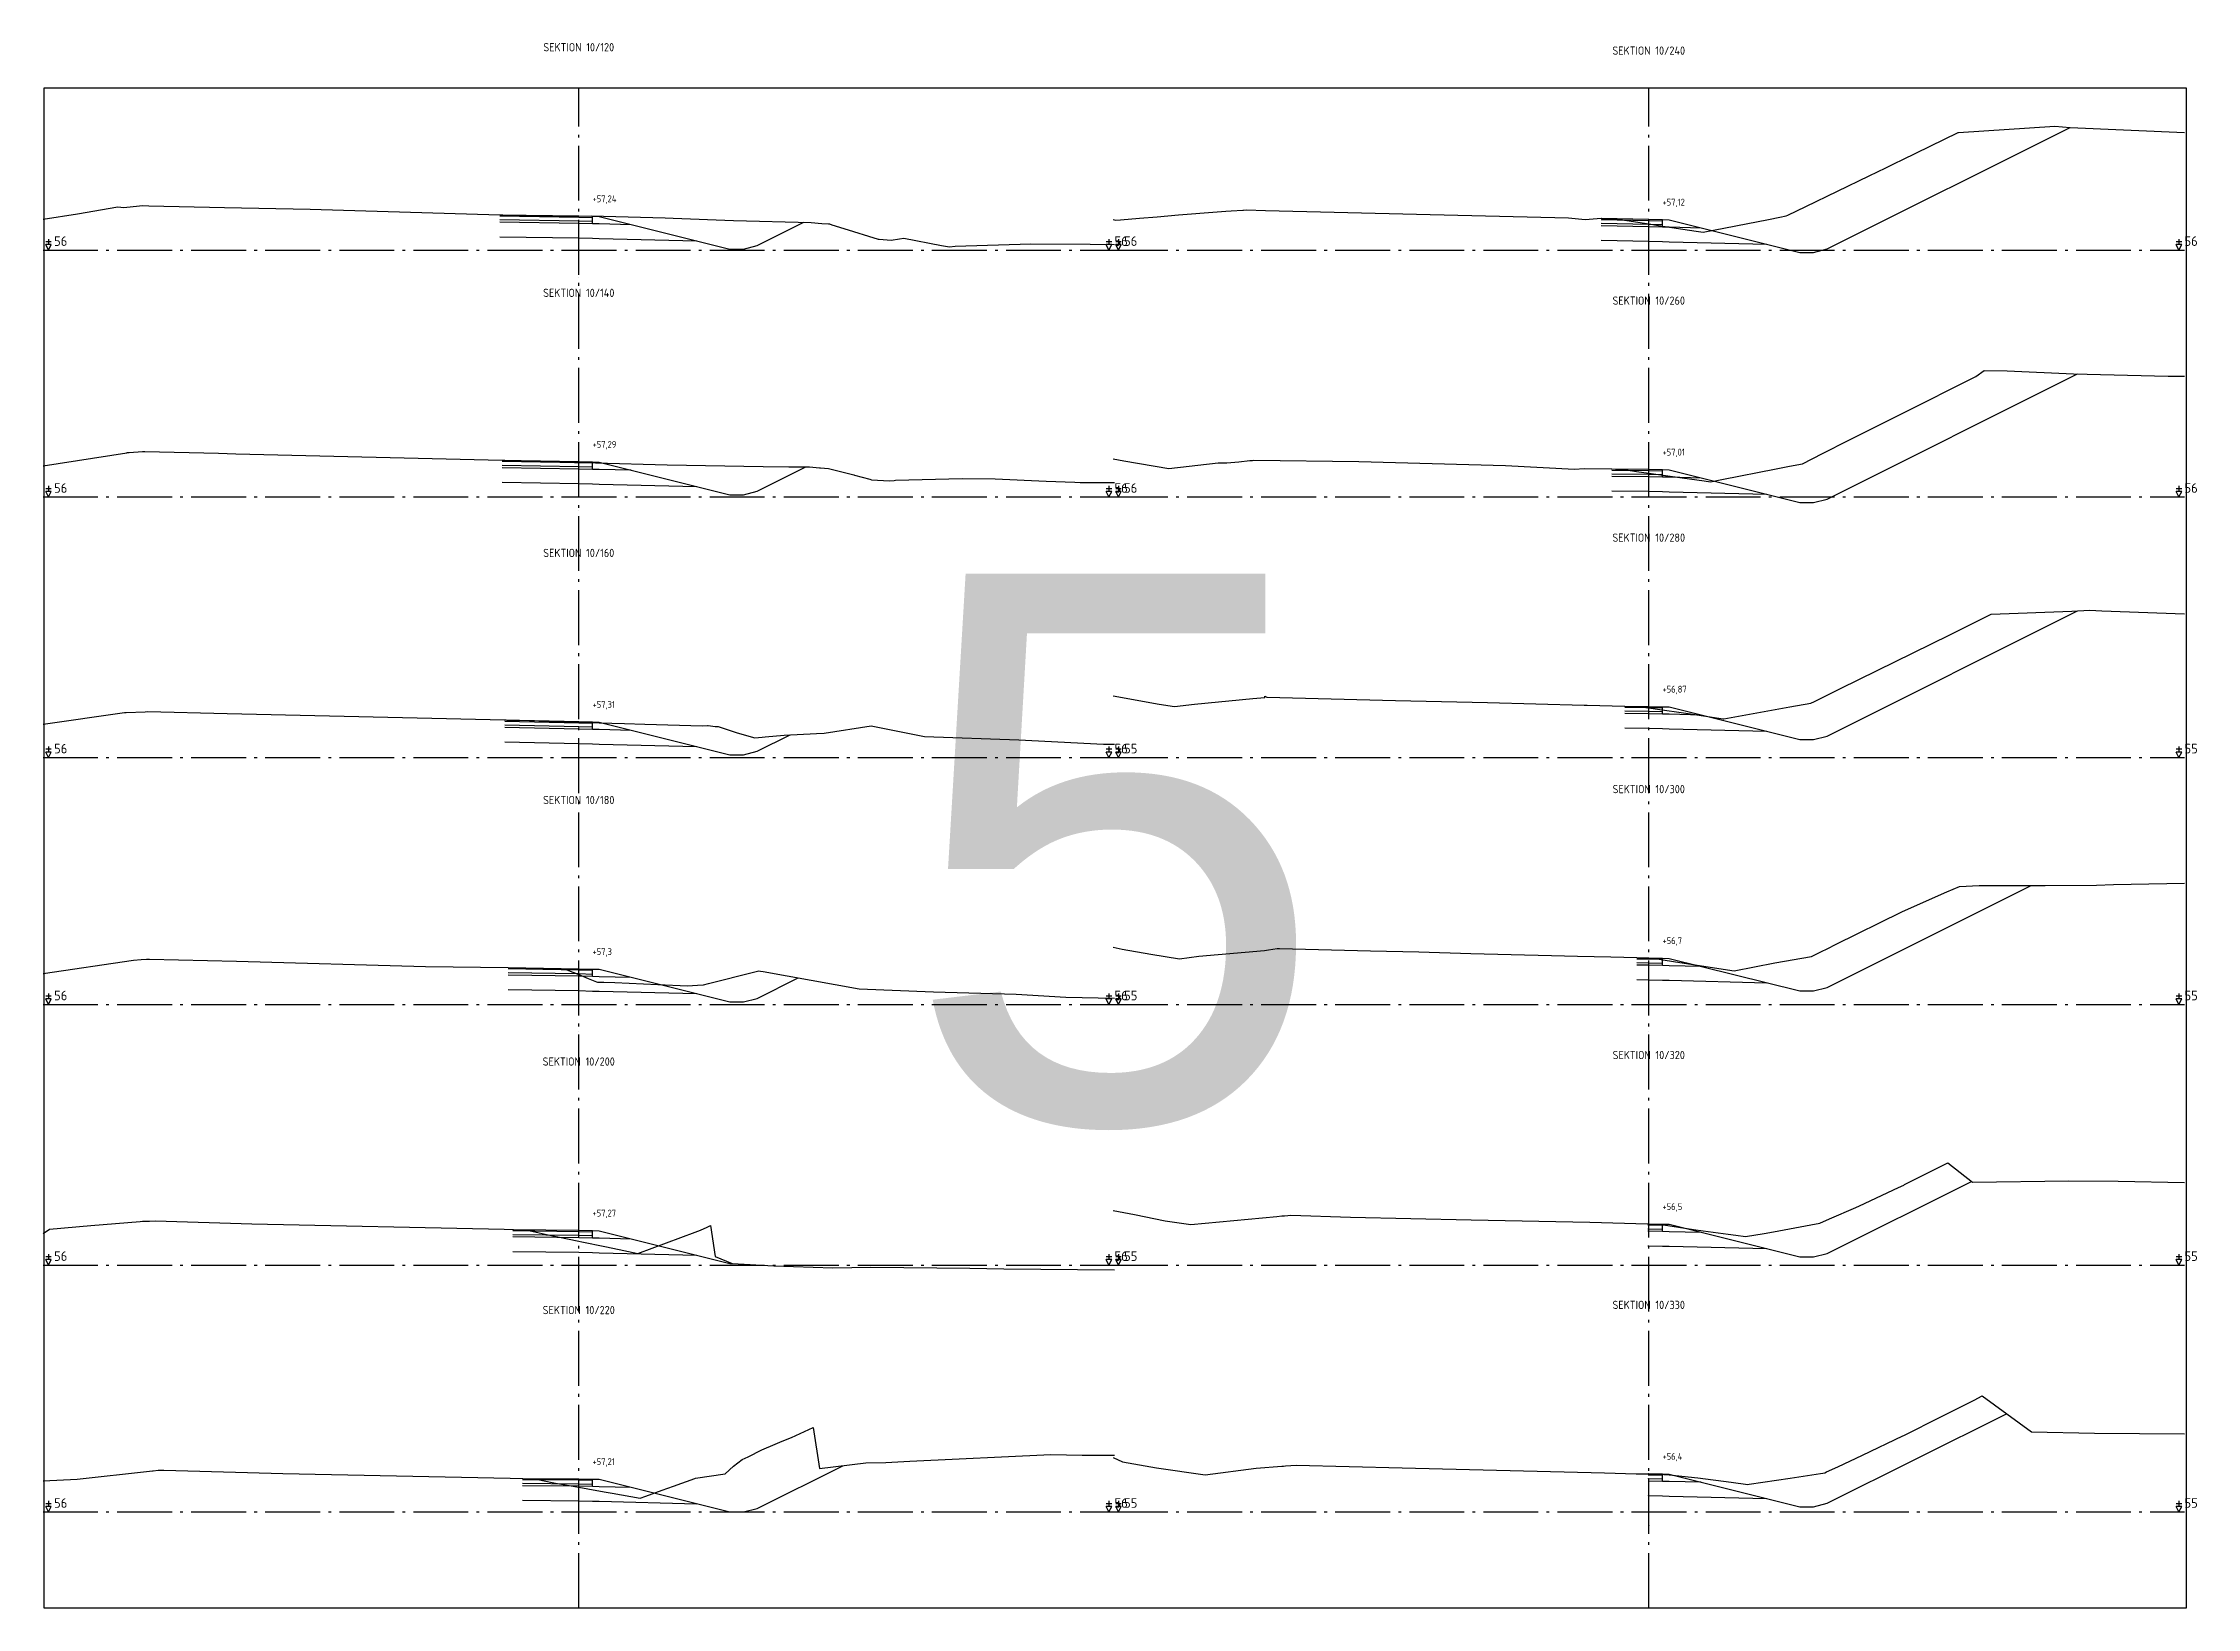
# Model space of a CAD drawing. Header units: metres. Extents: x 164066 to 165347, y 6228109 to 6230364.
# Drawn here: x 164409.6 to 164488.1, y 6229864.2 to 6229921.2 of the extents above; entities that cross this region are included whole.
import ezdxf
from ezdxf.enums import TextEntityAlignment as Align

# ---------------------------------------------------------------- set-up
doc = ezdxf.new("R2010")
doc.units = ezdxf.units.M
doc.header["$LTSCALE"] = 0.1
doc.linetypes.add('CENTRUMLINJE', pattern=[27, 20, -3, 1, -3])
doc.layers.get('DEFPOINTS').update_dxf_attribs({"color": 5})
for name, color, linetype in [('M-000', 7, 'Continuous'), ('M-372A', 3, 'Continuous'), ('M-374C', 6, 'Continuous'), ('M-374D', 4, 'Continuous'), ('M-374E', 4, 'Continuous'), ('M-374F', 4, 'Continuous'), ('M-374G', 4, 'Continuous'), ('M-374O', 4, 'Continuous'), ('M-374P', 4, 'Continuous'), ('M-374Q', 4, 'Continuous'), ('M-378A', 7, 'CENTRUMLINJE'), ('M-378AT', 4, 'Continuous'), ('M-378B', 4, 'CENTRUMLINJE'), ('M-378BT', 4, 'Continuous'), ('T19202X', 4, 'Continuous')]:
    doc.layers.add(name, color=color, linetype=linetype)
doc.styles.add('ARIAL', font='ARIAL.TTF')
doc.styles.add('ISO35', font='ISO3098', dxfattribs={"height": 3.5})
doc.styles.add('P_ISO_25', font='ISO', dxfattribs={"height": 2.5})
doc.styles.add('P_ISO_30', font='ISO', dxfattribs={"height": 3})

msp = doc.modelspace()

# ---------------------------------------------------------------- texts
at = {"layer": 'DEFPOINTS', "style": 'ARIAL'}
msp.add_text('5', height=20, dxfattribs=at).set_placement((164448.634, 6229891.854), align=Align.MIDDLE_CENTER)
at = {"layer": 'M-378AT', "style": 'ISO35'}
for s, p in [('56', (164409.959, 6229913.804)), ('56', (164448.609, 6229913.804)), ('56', (164448.959, 6229913.804)), ('56', (164487.609, 6229913.804)), ('56', (164409.959, 6229904.804)), ('56', (164448.609, 6229904.804)), ('56', (164448.959, 6229904.804)), ('56', (164487.609, 6229904.804)), ('56', (164409.959, 6229895.304)), ('56', (164448.609, 6229895.304)), ('55', (164448.959, 6229895.304)), ('55', (164487.609, 6229895.304)), ('56', (164409.959, 6229886.304)), ('56', (164448.609, 6229886.304)), ('55', (164448.959, 6229886.304)), ('55', (164487.609, 6229886.304)), ('56', (164409.959, 6229876.804)), ('56', (164448.609, 6229876.804)), ('55', (164448.959, 6229876.804)), ('55', (164487.609, 6229876.804)), ('56', (164409.959, 6229867.804)), ('56', (164448.609, 6229867.804)), ('55', (164448.959, 6229867.804)), ('55', (164487.609, 6229867.804))]:
    msp.add_text(s, height=0.35, dxfattribs=at).set_placement(p)
at = {"layer": 'M-378BT', "style": 'P_ISO_30'}
for s, p in [('SEKTION 10/120', (164429.084, 6229920.897)), ('SEKTION 10/240', (164468.084, 6229920.774)), ('SEKTION 10/140', (164429.084, 6229911.943)), ('SEKTION 10/260', (164468.084, 6229911.661)), ('SEKTION 10/160', (164429.084, 6229902.463)), ('SEKTION 10/280', (164468.084, 6229903.02)), ('SEKTION 10/300', (164468.084, 6229893.853)), ('SEKTION 10/180', (164429.084, 6229893.456)), ('SEKTION 10/200', (164429.084, 6229883.922)), ('SEKTION 10/320', (164468.084, 6229884.159)), ('SEKTION 10/220', (164429.084, 6229874.862)), ('SEKTION 10/330', (164468.084, 6229875.052))]:
    msp.add_text(s, height=0.3, dxfattribs=at).set_placement(p, align=Align.CENTER)
at = {"layer": 'M-378BT', "style": 'P_ISO_25'}
for s, p in [('+57,24', (164429.584, 6229915.397)), ('+57,12', (164468.584, 6229915.274)), ('+57,29', (164429.584, 6229906.443)), ('+57,01', (164468.584, 6229906.161)), ('+57,31', (164429.584, 6229896.963)), ('+56,87', (164468.584, 6229897.52)), ('+56,7', (164468.584, 6229888.353)), ('+57,3', (164429.584, 6229887.956)), ('+57,27', (164429.584, 6229878.422)), ('+56,5', (164468.584, 6229878.659)), ('+56,4', (164468.584, 6229869.552)), ('+57,21', (164429.584, 6229869.362))]:
    msp.add_text(s, height=0.25, dxfattribs=at).set_placement(p)

# ---------------------------------------------------------------- linework, layer by layer
at = {"layer": 'DEFPOINTS', "flags": 128}
msp.add_lwpolyline([(164409.584, 6229864.154), (164487.684, 6229864.154), (164487.684, 6229919.554), (164409.584, 6229919.554), (164409.584, 6229864.154)], dxfattribs=at)
at = {"layer": 'M-000'}
msp.add_lwpolyline([(164409.584, 6229864.154), (164487.684, 6229864.154), (164487.684, 6229919.554), (164409.584, 6229919.554), (164409.584, 6229864.154)], dxfattribs=at)
at = {"layer": 'M-372A', "linetype": 'Continuous'}
for points in [[(164448.559, 6229914.769), (164448.655, 6229914.738), (164448.83, 6229914.753), (164449.528, 6229914.812), (164450.172, 6229914.866), (164450.939, 6229914.931), (164452.359, 6229915.05), (164452.672, 6229915.065), (164452.865, 6229915.086), (164453.292, 6229915.111), (164453.317, 6229915.112), (164453.427, 6229915.12), (164454.116, 6229915.094), (164459.623, 6229914.961), (164465.164, 6229914.826), (164465.767, 6229914.763), (164466.355, 6229914.81), (164466.377, 6229914.809), (164467.046, 6229914.767), (164467.289, 6229914.732), (164468.084, 6229914.609), (164468.443, 6229914.553), (164469.807, 6229914.341), (164470.07, 6229914.3), (164472.454, 6229914.772), (164472.866, 6229914.854), (164473.091, 6229914.898), (164473.158, 6229914.926), (164473.806, 6229915.241), (164476.117, 6229916.361), (164476.722, 6229916.654), (164477.063, 6229916.82), (164477.316, 6229916.942), (164479.367, 6229917.936), (164479.38, 6229917.943), (164482.887, 6229918.172), (164483.446, 6229918.116), (164487.609, 6229917.941)], [(164409.559, 6229914.781), (164410.817, 6229914.97), (164412.282, 6229915.226), (164412.499, 6229915.209), (164412.613, 6229915.214), (164413.191, 6229915.273), (164413.408, 6229915.268), (164416.171, 6229915.201), (164419.289, 6229915.144), (164426.208, 6229914.941), (164426.247, 6229914.942), (164426.322, 6229914.931), (164427.347, 6229914.897), (164427.7, 6229914.887), (164427.88, 6229914.882), (164429.084, 6229914.892), (164429.532, 6229914.896), (164432.235, 6229914.829), (164432.53, 6229914.821), (164434.721, 6229914.725), (164437.553, 6229914.659), (164437.943, 6229914.627), (164438.184, 6229914.607), (164438.227, 6229914.605), (164438.311, 6229914.572), (164438.744, 6229914.44), (164440.003, 6229914.055), (164440.03, 6229914.053), (164440.468, 6229914.009), (164440.772, 6229914.059), (164440.935, 6229914.086), (164442.309, 6229913.823), (164442.603, 6229913.773), (164442.798, 6229913.794), (164445.566, 6229913.884), (164447.729, 6229913.864), (164448.609, 6229913.853)], [(164448.559, 6229906.04), (164448.947, 6229905.972), (164450.587, 6229905.692), (164452.393, 6229905.899), (164452.709, 6229905.901), (164453.141, 6229905.938), (164453.549, 6229905.977), (164453.644, 6229905.987), (164453.69, 6229905.989), (164457.518, 6229905.945), (164462.86, 6229905.8), (164465.379, 6229905.67), (164465.734, 6229905.696), (164466.734, 6229905.673), (164467.285, 6229905.633), (164467.331, 6229905.63), (164467.632, 6229905.584), (164468.084, 6229905.521), (164469.301, 6229905.352), (164470.103, 6229905.241), (164470.329, 6229905.21), (164470.745, 6229905.291), (164472.729, 6229905.678), (164473.217, 6229905.773), (164473.685, 6229905.857), (164474.422, 6229906.233), (164475.38, 6229906.72), (164475.691, 6229906.879), (164477.909, 6229907.99), (164479.397, 6229908.735), (164480.005, 6229909.04), (164480.311, 6229909.264), (164481.15, 6229909.25), (164483.571, 6229909.145), (164487.018, 6229909.051), (164487.609, 6229909.05)], [(164409.559, 6229905.788), (164412.606, 6229906.267), (164412.62, 6229906.268), (164412.698, 6229906.276), (164413.186, 6229906.305), (164413.265, 6229906.31), (164415.957, 6229906.254), (164416.584, 6229906.226), (164426.296, 6229905.992), (164426.352, 6229905.989), (164426.385, 6229905.988), (164427.576, 6229905.95), (164427.93, 6229905.938), (164428.927, 6229905.914), (164429.084, 6229905.91), (164429.699, 6229905.895), (164432.308, 6229905.829), (164435.809, 6229905.763), (164436.742, 6229905.754), (164437.494, 6229905.747), (164437.86, 6229905.718), (164437.901, 6229905.714), (164438.182, 6229905.687), (164439.105, 6229905.461), (164439.136, 6229905.453), (164439.689, 6229905.297), (164439.752, 6229905.279), (164440.411, 6229905.239), (164440.581, 6229905.258), (164440.625, 6229905.262), (164443.06, 6229905.329), (164444.26, 6229905.312), (164446.125, 6229905.233), (164447.16, 6229905.191), (164447.357, 6229905.184), (164448.609, 6229905.182)], [(164448.559, 6229897.409), (164450.24, 6229897.101), (164450.798, 6229897.014), (164451.525, 6229897.103), (164453.649, 6229897.304), (164454.085, 6229897.346), (164454.096, 6229897.391), (164454.159, 6229897.353), (164458.853, 6229897.238), (164462.206, 6229897.155), (164465.735, 6229897.068), (164465.837, 6229897.063), (164467.208, 6229897.032), (164467.771, 6229897.005), (164467.83, 6229897), (164468.045, 6229896.971), (164468.084, 6229896.965), (164468.316, 6229896.933), (164469.52, 6229896.753), (164470.795, 6229896.563), (164470.819, 6229896.567), (164473.228, 6229896.998), (164473.231, 6229896.998), (164473.993, 6229897.139), (164474.121, 6229897.202), (164475.068, 6229897.667), (164479.057, 6229899.625), (164479.087, 6229899.639), (164480.347, 6229900.271), (164480.561, 6229900.378), (164483.506, 6229900.492), (164484.163, 6229900.52), (164484.598, 6229900.502), (164487.609, 6229900.398)], [(164409.559, 6229896.371), (164412.531, 6229896.792), (164412.585, 6229896.795), (164413.286, 6229896.822), (164413.367, 6229896.827), (164416.272, 6229896.76), (164426.385, 6229896.523), (164426.428, 6229896.529), (164426.458, 6229896.521), (164427.284, 6229896.5), (164427.631, 6229896.489), (164429.084, 6229896.446), (164429.824, 6229896.423), (164430.747, 6229896.39), (164431.498, 6229896.369), (164433.596, 6229896.312), (164433.778, 6229896.318), (164433.798, 6229896.316), (164434.058, 6229896.291), (164434.161, 6229896.281), (164434.169, 6229896.281), (164434.859, 6229896.056), (164435.5, 6229895.872), (164435.765, 6229895.896), (164435.874, 6229895.906), (164436.567, 6229895.969), (164437.752, 6229896.026), (164438.024, 6229896.039), (164439.745, 6229896.304), (164441.691, 6229895.921), (164445.129, 6229895.796), (164448.215, 6229895.646), (164448.609, 6229895.638)], [(164448.559, 6229888.247), (164448.889, 6229888.168), (164449.94, 6229887.982), (164450.984, 6229887.814), (164451.689, 6229887.912), (164454.082, 6229888.123), (164454.226, 6229888.144), (164454.539, 6229888.189), (164454.628, 6229888.198), (164457.94, 6229888.111), (164459.707, 6229888.065), (164461.6, 6229888.016), (164464.545, 6229887.939), (164465.487, 6229887.914), (164466.707, 6229887.884), (164467.648, 6229887.861), (164468.084, 6229887.842), (164468.13, 6229887.84), (164468.209, 6229887.828), (164468.228, 6229887.835), (164468.988, 6229887.718), (164469.218, 6229887.683), (164471.199, 6229887.38), (164471.202, 6229887.38), (164472.677, 6229887.664), (164474.016, 6229887.902), (164474.362, 6229888.072), (164474.611, 6229888.195), (164474.896, 6229888.336), (164477.312, 6229889.526), (164478.645, 6229890.119), (164478.945, 6229890.253), (164479.407, 6229890.454), (164480.132, 6229890.495), (164482.531, 6229890.487), (164484.404, 6229890.505), (164485.02, 6229890.525), (164485.67, 6229890.54), (164487.609, 6229890.571)], [(164409.559, 6229887.286), (164412.849, 6229887.768), (164413.14, 6229887.789), (164413.324, 6229887.803), (164413.444, 6229887.808), (164416.613, 6229887.736), (164423.499, 6229887.534), (164426.515, 6229887.498), (164427.711, 6229887.446), (164427.713, 6229887.446), (164427.77, 6229887.444), (164428.635, 6229887.428), (164428.654, 6229887.42), (164429.084, 6229887.243), (164429.423, 6229887.104), (164429.731, 6229886.977), (164429.762, 6229886.967), (164429.999, 6229886.962), (164430.393, 6229886.954), (164431.965, 6229886.884), (164433.05, 6229886.835), (164433.414, 6229886.854), (164433.625, 6229886.865), (164433.818, 6229886.914), (164435.502, 6229887.339), (164435.645, 6229887.376), (164435.703, 6229887.367), (164435.81, 6229887.35), (164439.304, 6229886.72), (164442.017, 6229886.612), (164445.031, 6229886.525), (164446.843, 6229886.423), (164448.609, 6229886.386)], [(164448.559, 6229878.642), (164449.339, 6229878.501), (164450.462, 6229878.263), (164451.389, 6229878.132), (164454.526, 6229878.428), (164454.714, 6229878.443), (164454.764, 6229878.447), (164454.809, 6229878.45), (164454.933, 6229878.46), (164455.039, 6229878.475), (164457.209, 6229878.395), (164461.61, 6229878.3), (164465.937, 6229878.213), (164468.037, 6229878.153), (164468.05, 6229878.158), (164468.084, 6229878.155), (164468.531, 6229878.119), (164468.617, 6229878.115), (164469.717, 6229877.955), (164470.064, 6229877.904), (164470.981, 6229877.782), (164471.258, 6229877.745), (164471.607, 6229877.699), (164472.296, 6229877.802), (164472.627, 6229877.864), (164473.988, 6229878.118), (164474.325, 6229878.181), (164474.678, 6229878.334), (164475.63, 6229878.746), (164475.771, 6229878.807), (164477.187, 6229879.479), (164477.38, 6229879.571), (164477.405, 6229879.584), (164478.987, 6229880.379), (164479.885, 6229879.671), (164483.391, 6229879.72), (164485.197, 6229879.711), (164487.609, 6229879.657)], [(164409.559, 6229877.801), (164409.796, 6229877.964), (164411.302, 6229878.092), (164413.097, 6229878.244), (164413.178, 6229878.25), (164413.443, 6229878.254), (164413.659, 6229878.262), (164417.171, 6229878.15), (164426.369, 6229877.96), (164426.677, 6229877.953), (164426.702, 6229877.952), (164427.207, 6229877.921), (164427.478, 6229877.859), (164427.913, 6229877.769), (164429.084, 6229877.526), (164429.197, 6229877.503), (164430.032, 6229877.33), (164430.557, 6229877.221), (164431.242, 6229877.079), (164433.323, 6229877.858), (164433.516, 6229877.93), (164433.768, 6229878.034), (164433.887, 6229878.089), (164434.062, 6229876.965), (164434.68, 6229876.71), (164436.194, 6229876.628), (164438.348, 6229876.546), (164439.735, 6229876.571), (164443.341, 6229876.543), (164444.577, 6229876.514), (164448.609, 6229876.476)], [(164448.559, 6229869.634), (164448.904, 6229869.476), (164450.137, 6229869.265), (164451.911, 6229869.001), (164453.775, 6229869.247), (164454.706, 6229869.317), (164454.771, 6229869.324), (164454.842, 6229869.331), (164455.234, 6229869.361), (164459.092, 6229869.264), (164466.473, 6229869.075), (164467.63, 6229869.048), (164468.084, 6229869.045), (164468.244, 6229869.044), (164468.445, 6229869.035), (164468.833, 6229869.003), (164469.871, 6229868.897), (164471.094, 6229868.734), (164471.69, 6229868.655), (164471.738, 6229868.662), (164473.237, 6229868.886), (164474.348, 6229869.052), (164474.43, 6229869.065), (164474.5, 6229869.077), (164474.566, 6229869.11), (164474.972, 6229869.299), (164475.878, 6229869.729), (164477.35, 6229870.429), (164477.376, 6229870.442), (164478.734, 6229871.124), (164479.939, 6229871.73), (164480.236, 6229871.88), (164482.03, 6229870.573), (164484.325, 6229870.519), (164487.609, 6229870.504)], [(164409.559, 6229868.793), (164410.8, 6229868.853), (164412, 6229868.985), (164412.24, 6229869.012), (164413.551, 6229869.157), (164413.569, 6229869.157), (164413.758, 6229869.174), (164413.958, 6229869.182), (164417.007, 6229869.094), (164418.303, 6229869.057), (164426.582, 6229868.889), (164427.033, 6229868.878), (164427.049, 6229868.877), (164427.523, 6229868.846), (164427.656, 6229868.82), (164427.757, 6229868.801), (164428.242, 6229868.706), (164429.084, 6229868.555), (164429.738, 6229868.438), (164430.079, 6229868.377), (164430.302, 6229868.337), (164431.324, 6229868.155), (164431.533, 6229868.231), (164432.124, 6229868.445), (164432.533, 6229868.593), (164433.31, 6229868.875), (164433.337, 6229868.885), (164434.426, 6229869.037), (164434.726, 6229869.324), (164435.039, 6229869.564), (164435.258, 6229869.668), (164435.763, 6229869.922), (164436.241, 6229870.13), (164436.503, 6229870.233), (164436.839, 6229870.365), (164437.622, 6229870.731), (164437.861, 6229869.238), (164439.546, 6229869.439), (164440.275, 6229869.45), (164441.154, 6229869.499), (164446.289, 6229869.75), (164447.437, 6229869.726), (164448.609, 6229869.722)]]:
    msp.add_lwpolyline(points, dxfattribs=at)
at = {"layer": 'M-374C', "linetype": 'Continuous'}
for points in [[(164466.351, 6229914.81), (164466.352, 6229914.81), (164466.353, 6229914.81), (164466.354, 6229914.81), (164466.355, 6229914.81), (164468.084, 6229914.774), (164468.584, 6229914.762), (164468.834, 6229914.756), (164473.59, 6229913.567), (164474.09, 6229913.567), (164474.59, 6229913.692), (164483.44, 6229918.117)], [(164426.204, 6229914.941), (164426.205, 6229914.941), (164426.206, 6229914.941), (164426.207, 6229914.941), (164426.208, 6229914.941), (164429.084, 6229914.897), (164429.584, 6229914.885), (164429.834, 6229914.879), (164434.59, 6229913.69), (164435.09, 6229913.69), (164435.59, 6229913.815), (164437.291, 6229914.665)], [(164466.73, 6229905.673), (164466.731, 6229905.673), (164466.732, 6229905.673), (164466.733, 6229905.673), (164466.734, 6229905.673), (164468.084, 6229905.661), (164468.584, 6229905.648), (164468.834, 6229905.642), (164473.59, 6229904.453), (164474.09, 6229904.453), (164474.59, 6229904.578), (164483.717, 6229909.141)], [(164426.293, 6229905.992), (164426.294, 6229905.992), (164426.295, 6229905.992), (164426.296, 6229905.992), (164426.297, 6229905.992), (164429.084, 6229905.943), (164429.584, 6229905.931), (164429.834, 6229905.925), (164434.59, 6229904.736), (164435.09, 6229904.736), (164435.59, 6229904.861), (164437.365, 6229905.749)], [(164467.204, 6229897.032), (164467.205, 6229897.032), (164467.206, 6229897.032), (164467.207, 6229897.032), (164467.208, 6229897.032), (164468.084, 6229897.02), (164468.584, 6229897.008), (164468.834, 6229897.001), (164473.59, 6229895.812), (164474.09, 6229895.812), (164474.59, 6229895.937), (164483.717, 6229900.501)], [(164426.381, 6229896.523), (164426.382, 6229896.523), (164426.383, 6229896.523), (164426.384, 6229896.523), (164426.385, 6229896.523), (164429.084, 6229896.463), (164429.584, 6229896.45), (164429.834, 6229896.444), (164434.59, 6229895.255), (164435.09, 6229895.255), (164435.59, 6229895.38), (164436.789, 6229895.98)], [(164467.644, 6229887.861), (164467.645, 6229887.861), (164467.646, 6229887.861), (164467.647, 6229887.861), (164467.648, 6229887.861), (164468.084, 6229887.853), (164468.584, 6229887.84), (164468.834, 6229887.834), (164473.59, 6229886.645), (164474.09, 6229886.645), (164474.59, 6229886.77), (164482.027, 6229890.489)], [(164426.511, 6229887.498), (164426.512, 6229887.498), (164426.513, 6229887.498), (164426.514, 6229887.498), (164426.515, 6229887.498), (164429.084, 6229887.456), (164429.584, 6229887.443), (164429.834, 6229887.437), (164434.59, 6229886.248), (164435.09, 6229886.248), (164435.59, 6229886.373), (164437.084, 6229887.121)], [(164468.046, 6229878.158), (164468.047, 6229878.158), (164468.048, 6229878.158), (164468.049, 6229878.158), (164468.05, 6229878.158), (164468.084, 6229878.159), (164468.584, 6229878.147), (164468.834, 6229878.14), (164473.59, 6229876.951), (164474.09, 6229876.951), (164474.59, 6229877.076), (164479.844, 6229879.704)], [(164426.673, 6229877.953), (164426.674, 6229877.953), (164426.675, 6229877.953), (164426.676, 6229877.953), (164426.677, 6229877.953), (164429.084, 6229877.922), (164429.584, 6229877.91), (164429.834, 6229877.903), (164434.59, 6229876.714), (164434.67, 6229876.714)], [(164468.062, 6229869.045), (164468.063, 6229869.044), (164468.064, 6229869.045), (164468.065, 6229869.045), (164468.066, 6229869.045), (164468.084, 6229869.052), (164468.584, 6229869.04), (164468.834, 6229869.033), (164473.59, 6229867.845), (164474.09, 6229867.845), (164474.59, 6229867.97), (164481.121, 6229871.235)], [(164427.029, 6229868.878), (164427.03, 6229868.878), (164427.031, 6229868.878), (164427.032, 6229868.878), (164427.033, 6229868.878), (164429.084, 6229868.862), (164429.584, 6229868.849), (164429.834, 6229868.843), (164434.59, 6229867.654), (164435.09, 6229867.654), (164435.59, 6229867.779), (164438.711, 6229869.34)]]:
    msp.add_lwpolyline(points, dxfattribs=at)
at = {"layer": 'M-374D', "linetype": 'Continuous'}
for points in [[(164426.208, 6229914.141), (164429.084, 6229914.097), (164429.084, 6229914.097), (164429.584, 6229914.085), (164429.834, 6229914.079), (164433.39, 6229913.99)], [(164466.355, 6229914.01), (164468.084, 6229913.974), (164468.084, 6229913.974), (164468.584, 6229913.962), (164468.834, 6229913.956), (164472.39, 6229913.867)], [(164426.297, 6229905.192), (164429.084, 6229905.143), (164429.084, 6229905.143), (164429.584, 6229905.131), (164429.834, 6229905.125), (164433.39, 6229905.036)], [(164466.734, 6229904.873), (164468.084, 6229904.86), (164468.084, 6229904.861), (164468.584, 6229904.848), (164468.834, 6229904.842), (164472.39, 6229904.753)], [(164426.385, 6229895.723), (164429.084, 6229895.663), (164429.084, 6229895.663), (164429.584, 6229895.65), (164429.834, 6229895.644), (164433.39, 6229895.555)], [(164467.208, 6229896.232), (164468.084, 6229896.22), (164468.084, 6229896.22), (164468.584, 6229896.208), (164468.834, 6229896.201), (164472.39, 6229896.112)], [(164467.648, 6229887.061), (164468.084, 6229887.053), (164468.084, 6229887.053), (164468.584, 6229887.04), (164468.834, 6229887.034), (164472.39, 6229886.945)], [(164426.515, 6229886.698), (164429.084, 6229886.656), (164429.084, 6229886.656), (164429.584, 6229886.643), (164429.834, 6229886.637), (164433.39, 6229886.548)], [(164426.677, 6229877.153), (164429.084, 6229877.122), (164429.084, 6229877.122), (164429.584, 6229877.11), (164429.834, 6229877.103), (164433.39, 6229877.014)], [(164468.05, 6229877.358), (164468.084, 6229877.359), (164468.084, 6229877.359), (164468.584, 6229877.347), (164468.834, 6229877.34), (164472.39, 6229877.251)], [(164468.066, 6229868.245), (164468.084, 6229868.252), (164468.084, 6229868.252), (164468.584, 6229868.24), (164468.834, 6229868.233), (164472.39, 6229868.145)], [(164427.033, 6229868.078), (164429.084, 6229868.061), (164429.084, 6229868.062), (164429.584, 6229868.049), (164429.834, 6229868.043), (164433.39, 6229867.954)]]:
    msp.add_lwpolyline(points, dxfattribs=at)
at = {"layer": 'M-374E', "linetype": 'Continuous'}
for points in [[(164426.208, 6229914.681), (164429.084, 6229914.637), (164429.084, 6229914.637), (164429.584, 6229914.625), (164429.834, 6229914.619), (164430.99, 6229914.59)], [(164466.355, 6229914.55), (164468.084, 6229914.514), (164468.084, 6229914.514), (164468.584, 6229914.502), (164468.834, 6229914.496), (164469.99, 6229914.467)], [(164426.297, 6229905.732), (164429.084, 6229905.683), (164429.084, 6229905.683), (164429.584, 6229905.671), (164429.834, 6229905.665), (164430.99, 6229905.636)], [(164466.734, 6229905.413), (164468.084, 6229905.4), (164468.084, 6229905.401), (164468.584, 6229905.388), (164468.834, 6229905.382), (164469.99, 6229905.353)], [(164467.208, 6229896.772), (164468.084, 6229896.76), (164468.084, 6229896.76), (164468.584, 6229896.748), (164468.834, 6229896.741), (164469.99, 6229896.712)], [(164426.385, 6229896.263), (164429.084, 6229896.203), (164429.084, 6229896.203), (164429.584, 6229896.19), (164429.834, 6229896.184), (164430.99, 6229896.155)], [(164426.515, 6229887.238), (164429.084, 6229887.196), (164429.084, 6229887.196), (164429.584, 6229887.183), (164429.834, 6229887.177), (164430.99, 6229887.148)], [(164467.648, 6229887.601), (164468.084, 6229887.593), (164468.084, 6229887.593), (164468.584, 6229887.58), (164468.834, 6229887.574), (164469.99, 6229887.545)], [(164426.677, 6229877.693), (164429.084, 6229877.662), (164429.084, 6229877.662), (164429.584, 6229877.65), (164429.834, 6229877.643), (164430.99, 6229877.614)], [(164468.05, 6229877.898), (164468.084, 6229877.899), (164468.084, 6229877.899), (164468.584, 6229877.887), (164468.834, 6229877.88), (164469.99, 6229877.851)], [(164427.033, 6229868.618), (164429.084, 6229868.601), (164429.084, 6229868.602), (164429.584, 6229868.589), (164429.834, 6229868.583), (164430.99, 6229868.554)], [(164468.066, 6229868.785), (164468.084, 6229868.792), (164468.084, 6229868.792), (164468.584, 6229868.78), (164468.834, 6229868.773), (164469.99, 6229868.745)]]:
    msp.add_lwpolyline(points, dxfattribs=at)
at = {"layer": 'M-374F', "linetype": 'Continuous'}
for points in [[(164426.208, 6229914.681), (164429.084, 6229914.637), (164429.584, 6229914.625), (164429.584, 6229914.885), (164429.834, 6229914.879), (164429.834, 6229914.879)], [(164466.355, 6229914.55), (164468.084, 6229914.514), (164468.584, 6229914.502), (164468.584, 6229914.762), (164468.834, 6229914.756), (164468.834, 6229914.756)], [(164426.297, 6229905.732), (164429.084, 6229905.683), (164429.584, 6229905.671), (164429.584, 6229905.931), (164429.834, 6229905.925), (164429.834, 6229905.925)], [(164466.734, 6229905.413), (164468.084, 6229905.401), (164468.584, 6229905.388), (164468.584, 6229905.648), (164468.834, 6229905.642), (164468.834, 6229905.642)], [(164426.385, 6229896.263), (164429.084, 6229896.203), (164429.584, 6229896.19), (164429.584, 6229896.45), (164429.834, 6229896.444), (164429.834, 6229896.444)], [(164467.208, 6229896.772), (164468.084, 6229896.76), (164468.584, 6229896.748), (164468.584, 6229897.008), (164468.834, 6229897.001), (164468.834, 6229897.001)], [(164467.648, 6229887.601), (164468.084, 6229887.593), (164468.584, 6229887.58), (164468.584, 6229887.84), (164468.834, 6229887.834), (164468.834, 6229887.834)], [(164426.515, 6229887.238), (164429.084, 6229887.196), (164429.584, 6229887.183), (164429.584, 6229887.443), (164429.834, 6229887.437), (164429.834, 6229887.437)], [(164426.677, 6229877.693), (164429.084, 6229877.662), (164429.584, 6229877.65), (164429.584, 6229877.91), (164429.834, 6229877.903), (164429.834, 6229877.903)], [(164468.05, 6229877.898), (164468.084, 6229877.899), (164468.584, 6229877.887), (164468.584, 6229878.147), (164468.834, 6229878.14), (164468.834, 6229878.14)], [(164468.066, 6229868.785), (164468.084, 6229868.792), (164468.584, 6229868.78), (164468.584, 6229869.04), (164468.834, 6229869.033), (164468.834, 6229869.033)], [(164427.033, 6229868.618), (164429.084, 6229868.602), (164429.584, 6229868.589), (164429.584, 6229868.849), (164429.834, 6229868.843), (164429.834, 6229868.843)]]:
    msp.add_lwpolyline(points, dxfattribs=at)
at = {"layer": 'M-374G', "linetype": 'Continuous'}
for points in [[(164426.208, 6229914.761), (164429.084, 6229914.717), (164429.584, 6229914.705), (164429.584, 6229914.885), (164429.834, 6229914.879), (164429.834, 6229914.879)], [(164466.355, 6229914.63), (164468.084, 6229914.594), (164468.584, 6229914.582), (164468.584, 6229914.762), (164468.834, 6229914.756), (164468.834, 6229914.756)], [(164426.297, 6229905.812), (164429.084, 6229905.763), (164429.584, 6229905.751), (164429.584, 6229905.931), (164429.834, 6229905.925), (164429.834, 6229905.925)], [(164466.734, 6229905.493), (164468.084, 6229905.481), (164468.584, 6229905.468), (164468.584, 6229905.648), (164468.834, 6229905.642), (164468.834, 6229905.642)], [(164426.385, 6229896.343), (164429.084, 6229896.283), (164429.584, 6229896.27), (164429.584, 6229896.45), (164429.834, 6229896.444), (164429.834, 6229896.444)], [(164467.208, 6229896.852), (164468.084, 6229896.84), (164468.584, 6229896.828), (164468.584, 6229897.008), (164468.834, 6229897.001), (164468.834, 6229897.001)], [(164467.648, 6229887.681), (164468.084, 6229887.673), (164468.584, 6229887.66), (164468.584, 6229887.84), (164468.834, 6229887.834), (164468.834, 6229887.834)], [(164426.515, 6229887.318), (164429.084, 6229887.276), (164429.584, 6229887.263), (164429.584, 6229887.443), (164429.834, 6229887.437), (164429.834, 6229887.437)], [(164426.677, 6229877.773), (164429.084, 6229877.742), (164429.584, 6229877.73), (164429.584, 6229877.91), (164429.834, 6229877.903), (164429.834, 6229877.903)], [(164468.05, 6229877.978), (164468.084, 6229877.979), (164468.584, 6229877.967), (164468.584, 6229878.147), (164468.834, 6229878.14), (164468.834, 6229878.14)], [(164468.066, 6229868.865), (164468.084, 6229868.872), (164468.584, 6229868.86), (164468.584, 6229869.04), (164468.834, 6229869.033), (164468.834, 6229869.033)], [(164427.033, 6229868.698), (164429.084, 6229868.682), (164429.584, 6229868.669), (164429.584, 6229868.849), (164429.834, 6229868.843), (164429.834, 6229868.843)]]:
    msp.add_lwpolyline(points, dxfattribs=at)
at = {"layer": 'M-374O', "linetype": 'Continuous'}
for points in [[(164426.208, 6229914.901), (164429.084, 6229914.857), (164429.584, 6229914.845), (164429.584, 6229914.885), (164429.834, 6229914.879), (164429.834, 6229914.879)], [(164466.355, 6229914.77), (164468.084, 6229914.734), (164468.584, 6229914.722), (164468.584, 6229914.762), (164468.834, 6229914.756), (164468.834, 6229914.756)], [(164426.297, 6229905.952), (164429.084, 6229905.903), (164429.584, 6229905.891), (164429.584, 6229905.931), (164429.834, 6229905.925), (164429.834, 6229905.925)], [(164466.734, 6229905.633), (164468.084, 6229905.621), (164468.584, 6229905.608), (164468.584, 6229905.648), (164468.834, 6229905.642), (164468.834, 6229905.642)], [(164426.385, 6229896.483), (164429.084, 6229896.423), (164429.584, 6229896.41), (164429.584, 6229896.45), (164429.834, 6229896.444), (164429.834, 6229896.444)], [(164467.208, 6229896.992), (164468.084, 6229896.98), (164468.584, 6229896.968), (164468.584, 6229897.008), (164468.834, 6229897.001), (164468.834, 6229897.001)], [(164467.648, 6229887.821), (164468.084, 6229887.813), (164468.584, 6229887.8), (164468.584, 6229887.84), (164468.834, 6229887.834), (164468.834, 6229887.834)], [(164426.515, 6229887.458), (164429.084, 6229887.416), (164429.584, 6229887.403), (164429.584, 6229887.443), (164429.834, 6229887.437), (164429.834, 6229887.437)], [(164426.677, 6229877.913), (164429.084, 6229877.882), (164429.584, 6229877.87), (164429.584, 6229877.91), (164429.834, 6229877.903), (164429.834, 6229877.903)], [(164468.05, 6229878.118), (164468.084, 6229878.119), (164468.584, 6229878.107), (164468.584, 6229878.147), (164468.834, 6229878.14), (164468.834, 6229878.14)], [(164468.066, 6229869.005), (164468.084, 6229869.012), (164468.584, 6229869), (164468.584, 6229869.04), (164468.834, 6229869.033), (164468.834, 6229869.033)], [(164427.033, 6229868.838), (164429.084, 6229868.822), (164429.584, 6229868.809), (164429.584, 6229868.849), (164429.834, 6229868.843), (164429.834, 6229868.843)]]:
    msp.add_lwpolyline(points, dxfattribs=at)
at = {"layer": 'M-374P', "linetype": 'Continuous'}
for points in [[(164426.208, 6229914.761), (164429.084, 6229914.717), (164429.584, 6229914.705), (164429.584, 6229914.885), (164429.834, 6229914.879), (164429.834, 6229914.879)], [(164466.355, 6229914.63), (164468.084, 6229914.594), (164468.584, 6229914.582), (164468.584, 6229914.762), (164468.834, 6229914.756), (164468.834, 6229914.756)], [(164426.297, 6229905.812), (164429.084, 6229905.763), (164429.584, 6229905.751), (164429.584, 6229905.931), (164429.834, 6229905.925), (164429.834, 6229905.925)], [(164466.734, 6229905.493), (164468.084, 6229905.481), (164468.584, 6229905.468), (164468.584, 6229905.648), (164468.834, 6229905.642), (164468.834, 6229905.642)], [(164426.385, 6229896.343), (164429.084, 6229896.283), (164429.584, 6229896.27), (164429.584, 6229896.45), (164429.834, 6229896.444), (164429.834, 6229896.444)], [(164467.208, 6229896.852), (164468.084, 6229896.84), (164468.584, 6229896.828), (164468.584, 6229897.008), (164468.834, 6229897.001), (164468.834, 6229897.001)], [(164467.648, 6229887.681), (164468.084, 6229887.673), (164468.584, 6229887.66), (164468.584, 6229887.84), (164468.834, 6229887.834), (164468.834, 6229887.834)], [(164426.515, 6229887.318), (164429.084, 6229887.276), (164429.584, 6229887.263), (164429.584, 6229887.443), (164429.834, 6229887.437), (164429.834, 6229887.437)], [(164426.677, 6229877.773), (164429.084, 6229877.742), (164429.584, 6229877.73), (164429.584, 6229877.91), (164429.834, 6229877.903), (164429.834, 6229877.903)], [(164468.05, 6229877.978), (164468.084, 6229877.979), (164468.584, 6229877.967), (164468.584, 6229878.147), (164468.834, 6229878.14), (164468.834, 6229878.14)], [(164468.066, 6229868.865), (164468.084, 6229868.872), (164468.584, 6229868.86), (164468.584, 6229869.04), (164468.834, 6229869.033), (164468.834, 6229869.033)], [(164427.033, 6229868.698), (164429.084, 6229868.682), (164429.584, 6229868.669), (164429.584, 6229868.849), (164429.834, 6229868.843), (164429.834, 6229868.843)]]:
    msp.add_lwpolyline(points, dxfattribs=at)
at = {"layer": 'M-374Q', "linetype": 'Continuous'}
for points in [[(164426.208, 6229914.141), (164429.084, 6229914.097), (164429.084, 6229914.097), (164429.584, 6229914.085), (164429.834, 6229914.079), (164433.39, 6229913.99)], [(164466.355, 6229914.01), (164468.084, 6229913.974), (164468.084, 6229913.974), (164468.584, 6229913.962), (164468.834, 6229913.956), (164472.39, 6229913.867)], [(164426.297, 6229905.192), (164429.084, 6229905.143), (164429.084, 6229905.143), (164429.584, 6229905.131), (164429.834, 6229905.125), (164433.39, 6229905.036)], [(164466.734, 6229904.873), (164468.084, 6229904.86), (164468.084, 6229904.861), (164468.584, 6229904.848), (164468.834, 6229904.842), (164472.39, 6229904.753)], [(164426.385, 6229895.723), (164429.084, 6229895.663), (164429.084, 6229895.663), (164429.584, 6229895.65), (164429.834, 6229895.644), (164433.39, 6229895.555)], [(164467.208, 6229896.232), (164468.084, 6229896.22), (164468.084, 6229896.22), (164468.584, 6229896.208), (164468.834, 6229896.201), (164472.39, 6229896.112)], [(164467.648, 6229887.061), (164468.084, 6229887.053), (164468.084, 6229887.053), (164468.584, 6229887.04), (164468.834, 6229887.034), (164472.39, 6229886.945)], [(164426.515, 6229886.698), (164429.084, 6229886.656), (164429.084, 6229886.656), (164429.584, 6229886.643), (164429.834, 6229886.637), (164433.39, 6229886.548)], [(164426.677, 6229877.153), (164429.084, 6229877.122), (164429.084, 6229877.122), (164429.584, 6229877.11), (164429.834, 6229877.103), (164433.39, 6229877.014)], [(164468.05, 6229877.358), (164468.084, 6229877.359), (164468.084, 6229877.359), (164468.584, 6229877.347), (164468.834, 6229877.34), (164472.39, 6229877.251)], [(164468.066, 6229868.245), (164468.084, 6229868.252), (164468.084, 6229868.252), (164468.584, 6229868.24), (164468.834, 6229868.233), (164472.39, 6229868.145)], [(164427.033, 6229868.078), (164429.084, 6229868.061), (164429.084, 6229868.062), (164429.584, 6229868.049), (164429.834, 6229868.043), (164433.39, 6229867.954)]]:
    msp.add_lwpolyline(points, dxfattribs=at)
at = {"layer": 'M-378A'}
for p, q in [((164409.559, 6229913.654), (164448.609, 6229913.654)), ((164448.559, 6229913.654), (164487.609, 6229913.654)), ((164409.559, 6229904.654), (164448.609, 6229904.654)), ((164448.559, 6229904.654), (164487.609, 6229904.654)), ((164409.559, 6229895.154), (164448.609, 6229895.154)), ((164448.559, 6229895.154), (164487.609, 6229895.154)), ((164409.559, 6229886.154), (164448.609, 6229886.154)), ((164448.559, 6229886.154), (164487.609, 6229886.154)), ((164409.559, 6229876.654), (164448.609, 6229876.654)), ((164448.559, 6229876.654), (164487.609, 6229876.654)), ((164409.559, 6229867.654), (164448.609, 6229867.654)), ((164448.559, 6229867.654), (164487.609, 6229867.654))]:
    msp.add_line(p, q, dxfattribs=at)
at = {"layer": 'M-378AT'}
for p, q in [((164409.859, 6229913.954), (164409.659, 6229913.954)), ((164409.759, 6229913.654), (164409.659, 6229913.854)), ((164409.859, 6229913.854), (164409.659, 6229913.854)), ((164409.759, 6229914.054), (164409.759, 6229913.854)), ((164409.759, 6229913.654), (164409.859, 6229913.854)), ((164448.509, 6229913.954), (164448.309, 6229913.954)), ((164448.409, 6229913.654), (164448.309, 6229913.854)), ((164448.509, 6229913.854), (164448.309, 6229913.854)), ((164448.409, 6229914.054), (164448.409, 6229913.854)), ((164448.409, 6229913.654), (164448.509, 6229913.854)), ((164448.859, 6229913.954), (164448.659, 6229913.954)), ((164448.759, 6229913.654), (164448.659, 6229913.854)), ((164448.859, 6229913.854), (164448.659, 6229913.854)), ((164448.759, 6229914.054), (164448.759, 6229913.854)), ((164448.759, 6229913.654), (164448.859, 6229913.854)), ((164487.509, 6229913.954), (164487.309, 6229913.954)), ((164487.409, 6229913.654), (164487.309, 6229913.854)), ((164487.509, 6229913.854), (164487.309, 6229913.854)), ((164487.409, 6229914.054), (164487.409, 6229913.854)), ((164487.409, 6229913.654), (164487.509, 6229913.854)), ((164409.759, 6229905.054), (164409.759, 6229904.854)), ((164448.409, 6229905.054), (164448.409, 6229904.854)), ((164448.759, 6229905.054), (164448.759, 6229904.854)), ((164487.409, 6229905.054), (164487.409, 6229904.854)), ((164409.859, 6229904.954), (164409.659, 6229904.954)), ((164409.759, 6229904.654), (164409.659, 6229904.854)), ((164409.859, 6229904.854), (164409.659, 6229904.854)), ((164409.759, 6229904.654), (164409.859, 6229904.854)), ((164448.509, 6229904.954), (164448.309, 6229904.954)), ((164448.409, 6229904.654), (164448.309, 6229904.854)), ((164448.509, 6229904.854), (164448.309, 6229904.854)), ((164448.409, 6229904.654), (164448.509, 6229904.854)), ((164448.859, 6229904.954), (164448.659, 6229904.954)), ((164448.759, 6229904.654), (164448.659, 6229904.854)), ((164448.859, 6229904.854), (164448.659, 6229904.854)), ((164448.759, 6229904.654), (164448.859, 6229904.854)), ((164487.509, 6229904.954), (164487.309, 6229904.954)), ((164487.409, 6229904.654), (164487.309, 6229904.854)), ((164487.509, 6229904.854), (164487.309, 6229904.854)), ((164487.409, 6229904.654), (164487.509, 6229904.854)), ((164409.859, 6229895.454), (164409.659, 6229895.454)), ((164409.759, 6229895.154), (164409.659, 6229895.354)), ((164409.859, 6229895.354), (164409.659, 6229895.354)), ((164409.759, 6229895.554), (164409.759, 6229895.354)), ((164409.759, 6229895.154), (164409.859, 6229895.354)), ((164448.509, 6229895.454), (164448.309, 6229895.454)), ((164448.409, 6229895.154), (164448.309, 6229895.354)), ((164448.509, 6229895.354), (164448.309, 6229895.354)), ((164448.409, 6229895.554), (164448.409, 6229895.354)), ((164448.409, 6229895.154), (164448.509, 6229895.354)), ((164448.859, 6229895.454), (164448.659, 6229895.454)), ((164448.759, 6229895.154), (164448.659, 6229895.354)), ((164448.859, 6229895.354), (164448.659, 6229895.354)), ((164448.759, 6229895.554), (164448.759, 6229895.354)), ((164448.759, 6229895.154), (164448.859, 6229895.354)), ((164487.509, 6229895.454), (164487.309, 6229895.454)), ((164487.409, 6229895.154), (164487.309, 6229895.354)), ((164487.509, 6229895.354), (164487.309, 6229895.354)), ((164487.409, 6229895.554), (164487.409, 6229895.354)), ((164487.409, 6229895.154), (164487.509, 6229895.354)), ((164409.859, 6229886.454), (164409.659, 6229886.454)), ((164409.759, 6229886.154), (164409.659, 6229886.354)), ((164409.859, 6229886.354), (164409.659, 6229886.354)), ((164409.759, 6229886.554), (164409.759, 6229886.354)), ((164409.759, 6229886.154), (164409.859, 6229886.354)), ((164448.509, 6229886.454), (164448.309, 6229886.454)), ((164448.409, 6229886.154), (164448.309, 6229886.354)), ((164448.509, 6229886.354), (164448.309, 6229886.354)), ((164448.409, 6229886.554), (164448.409, 6229886.354)), ((164448.409, 6229886.154), (164448.509, 6229886.354)), ((164448.859, 6229886.454), (164448.659, 6229886.454)), ((164448.759, 6229886.154), (164448.659, 6229886.354)), ((164448.859, 6229886.354), (164448.659, 6229886.354)), ((164448.759, 6229886.554), (164448.759, 6229886.354)), ((164448.759, 6229886.154), (164448.859, 6229886.354)), ((164487.509, 6229886.454), (164487.309, 6229886.454)), ((164487.409, 6229886.154), (164487.309, 6229886.354)), ((164487.509, 6229886.354), (164487.309, 6229886.354)), ((164487.409, 6229886.554), (164487.409, 6229886.354)), ((164487.409, 6229886.154), (164487.509, 6229886.354)), ((164409.859, 6229876.954), (164409.659, 6229876.954)), ((164409.759, 6229876.654), (164409.659, 6229876.854)), ((164409.859, 6229876.854), (164409.659, 6229876.854)), ((164409.759, 6229877.054), (164409.759, 6229876.854)), ((164409.759, 6229876.654), (164409.859, 6229876.854)), ((164448.509, 6229876.954), (164448.309, 6229876.954)), ((164448.409, 6229876.654), (164448.309, 6229876.854)), ((164448.509, 6229876.854), (164448.309, 6229876.854)), ((164448.409, 6229877.054), (164448.409, 6229876.854)), ((164448.409, 6229876.654), (164448.509, 6229876.854)), ((164448.859, 6229876.954), (164448.659, 6229876.954)), ((164448.759, 6229876.654), (164448.659, 6229876.854)), ((164448.859, 6229876.854), (164448.659, 6229876.854)), ((164448.759, 6229877.054), (164448.759, 6229876.854)), ((164448.759, 6229876.654), (164448.859, 6229876.854)), ((164487.509, 6229876.954), (164487.309, 6229876.954)), ((164487.409, 6229876.654), (164487.309, 6229876.854)), ((164487.509, 6229876.854), (164487.309, 6229876.854)), ((164487.409, 6229877.054), (164487.409, 6229876.854)), ((164487.409, 6229876.654), (164487.509, 6229876.854)), ((164409.859, 6229867.954), (164409.659, 6229867.954)), ((164409.759, 6229867.654), (164409.659, 6229867.854)), ((164409.859, 6229867.854), (164409.659, 6229867.854)), ((164409.759, 6229868.054), (164409.759, 6229867.854)), ((164409.759, 6229867.654), (164409.859, 6229867.854)), ((164448.509, 6229867.954), (164448.309, 6229867.954)), ((164448.409, 6229867.654), (164448.309, 6229867.854)), ((164448.509, 6229867.854), (164448.309, 6229867.854)), ((164448.409, 6229868.054), (164448.409, 6229867.854)), ((164448.409, 6229867.654), (164448.509, 6229867.854)), ((164448.859, 6229867.954), (164448.659, 6229867.954)), ((164448.759, 6229867.654), (164448.659, 6229867.854)), ((164448.859, 6229867.854), (164448.659, 6229867.854)), ((164448.759, 6229868.054), (164448.759, 6229867.854)), ((164448.759, 6229867.654), (164448.859, 6229867.854)), ((164487.509, 6229867.954), (164487.309, 6229867.954)), ((164487.409, 6229867.654), (164487.309, 6229867.854)), ((164487.509, 6229867.854), (164487.309, 6229867.854)), ((164487.409, 6229868.054), (164487.409, 6229867.854)), ((164487.409, 6229867.654), (164487.509, 6229867.854))]:
    msp.add_line(p, q, dxfattribs=at)
at = {"layer": 'M-378B', "linetype": 'CENTRUMLINJE'}
for p, q in [((164429.084, 6229864.154), (164429.084, 6229919.554)), ((164468.084, 6229864.154), (164468.084, 6229919.554))]:
    msp.add_line(p, q, dxfattribs=at)
at = {"layer": 'T19202X'}
for centre in [(164429.084, 6229912.654), (164468.084, 6229911.654), (164429.084, 6229904.154), (164468.084, 6229902.154), (164429.084, 6229894.654), (164468.084, 6229893.154), (164429.084, 6229885.154), (164468.084, 6229885.154), (164468.084, 6229876.154), (164429.084, 6229875.654), (164468.084, 6229867.154), (164429.084, 6229866.154)]:
    msp.add_circle(centre, 0.001, dxfattribs=at)

msp.set_redraw_order([(e.dxf.handle, doc.entitydb.next_handle()) for e in msp.query("TEXT MTEXT ATTDEF DIMENSION ARC_DIMENSION")])  # texts and dimensions are drawn at this point

doc.saveas('drawing.dxf')
